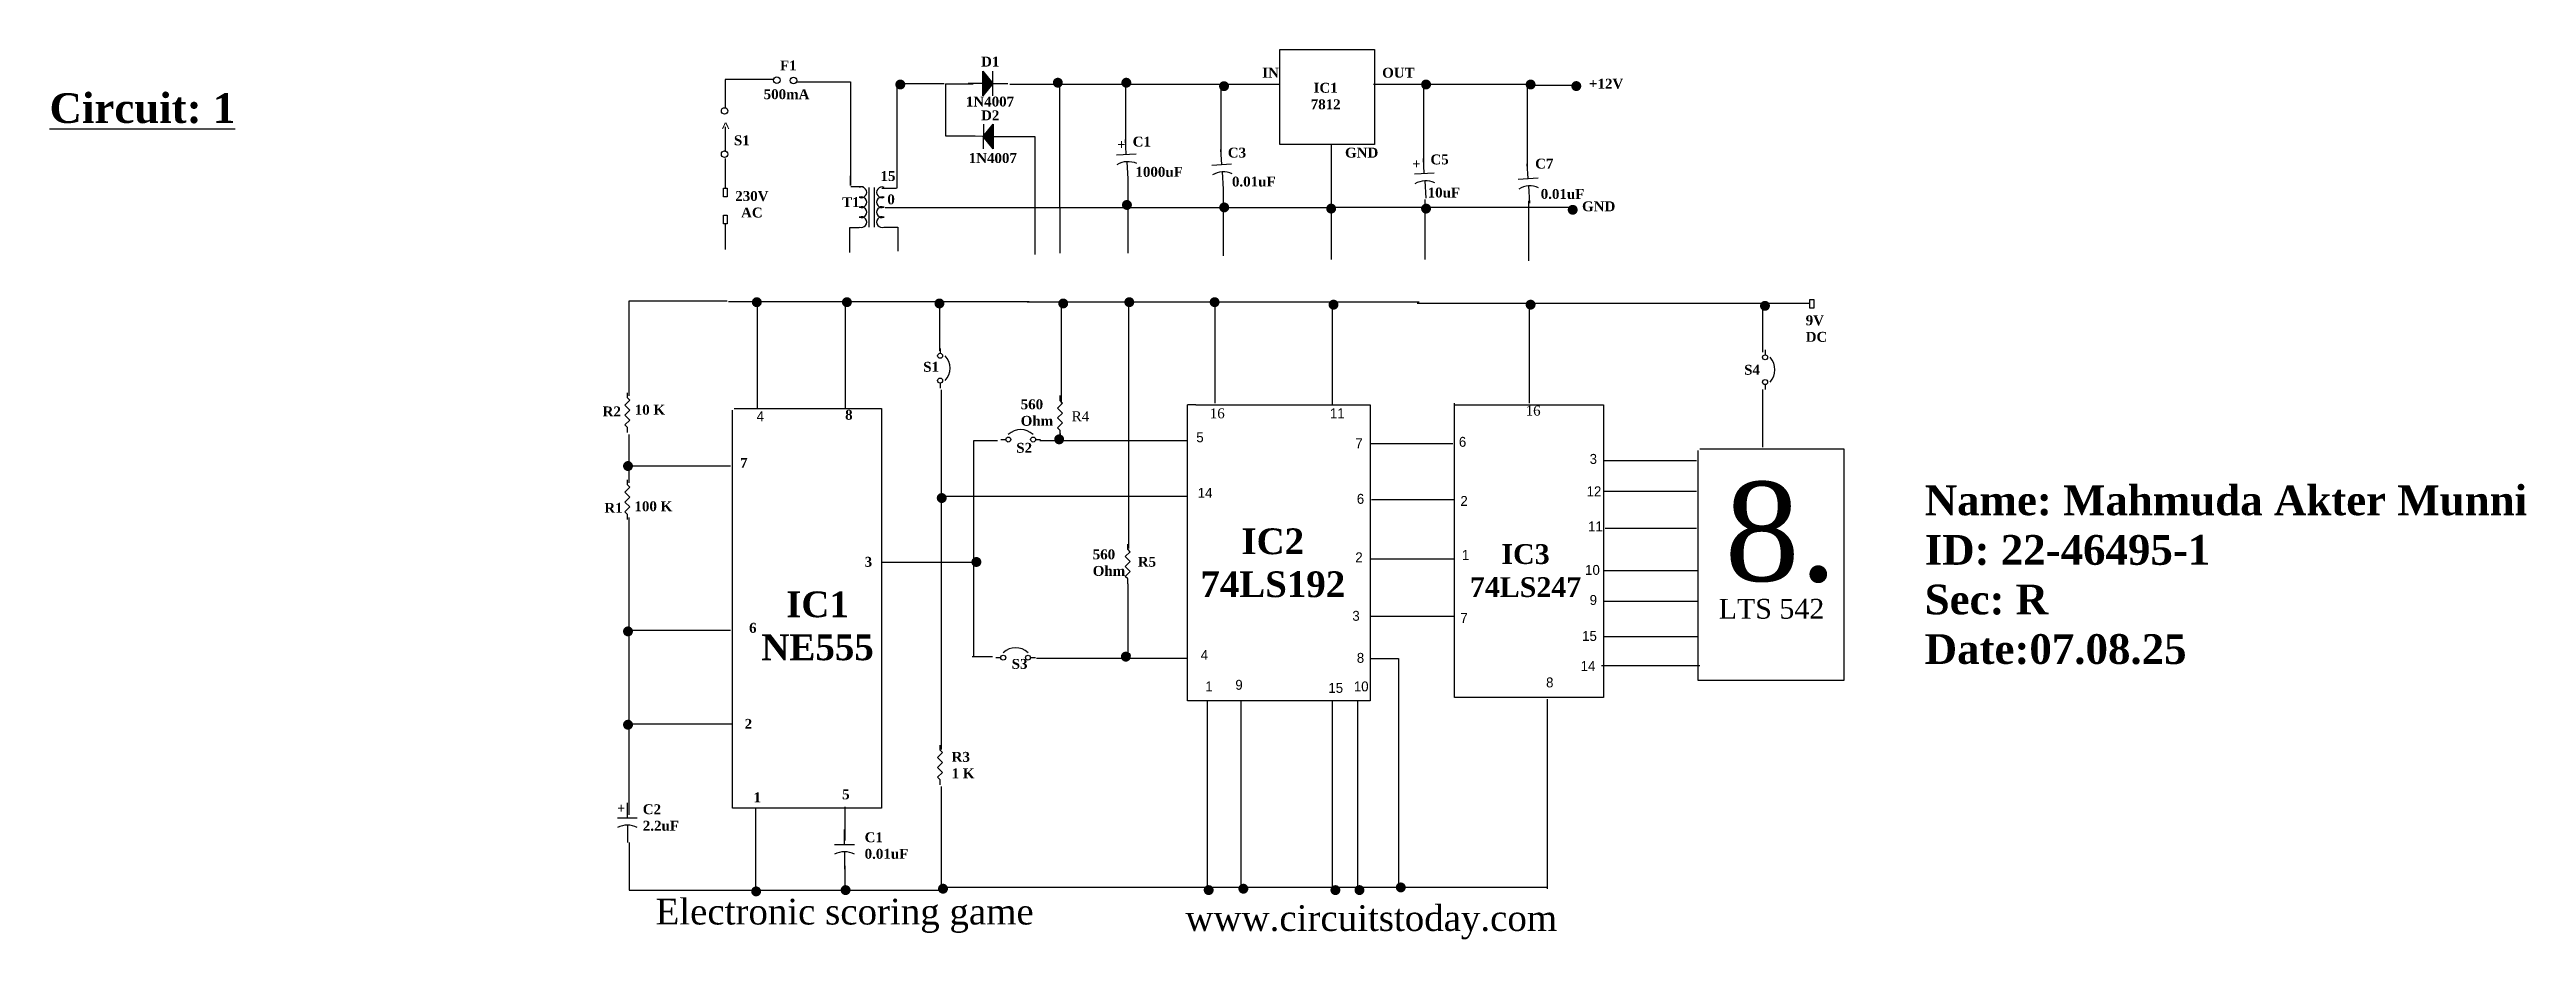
# Model space of a CAD drawing. Header units: inches. Extents: x -28.3 to 28.1, y 29.7 to 82.7.
# Drawn here: x -28.29 to -3.29, y 31.81 to 40.79 of the extents above; entities that cross this region are included whole.
import ezdxf

# ---------------------------------------------------------------- set-up
doc = ezdxf.new("R2010")
doc.units = ezdxf.units.IN
doc.header["$MEASUREMENT"] = 0

msp = doc.modelspace()

# ---------------------------------------------------------------- texts
at = {"color": 0}
for s, insert, char_height, attachment_point in [('{\\fTimes New Roman|b1|i0|c0|p18;F1}', (-20.916, 40.678), 0.1, 1), ('{\\fTimes New Roman|b1|i0|c0|p18;D1}', (-18.887, 40.717), 0.1, 1), ('{\\fTimes New Roman|b1|i0|c0|p18;IN}', (-16.049, 40.605), 0.1, 1), ('{\\fTimes New Roman|b1|i0|c0|p18;OUT}', (-14.839, 40.605), 0.1, 1), ('{\\fTimes New Roman|b1|i0|c0|p18;+12V}', (-12.752, 40.494), 0.1, 1), ('{\\fTimes New Roman|b1|i0|c0|p18;500mA}', (-21.081, 40.388), 0.1, 1), ('{\\fTimes New Roman|b1|i0|c0|p18;1N4007}', (-19.04, 40.314), 0.1, 1), ('{\\fTimes New Roman|b1|i0|c0|p18;IC1\\P7812}', (-15.409, 40.453), 0.1, 2), ('{\\fTimes New Roman|b1|i0|c0|p18;D2}', (-18.887, 40.175), 0.1, 1), ('+', (-17.51, 39.883), 0.1, 1), ('{\\fTimes New Roman|b1|i0|c0|p18;C1}', (-17.357, 39.91), 0.1, 1), ('{\\fTimes New Roman|b1|i0|c0|p18;C3}', (-16.397, 39.799), 0.1, 1), ('{\\fTimes New Roman|b1|i0|c0|p18;GND}', (-15.214, 39.799), 0.1, 1), ('{\\fTimes New Roman|b1|i0|c0|p18;15}', (-19.902, 39.563), 0.1, 1), ('{\\fTimes New Roman|b1|i0|c0|p18;1N4007}', (-19.012, 39.744), 0.1, 1), ('{\\fTimes New Roman|b1|i0|c0|p18;1000uF}', (-17.329, 39.605), 0.1, 1), ('{\\fTimes New Roman|b1|i0|c0|p18;0.01uF}', (-16.355, 39.507), 0.1, 1), ('+', (-14.533, 39.688), 0.1, 1), ('{\\fTimes New Roman|b1|i0|c0|p18;C5}', (-14.352, 39.73), 0.1, 1), ('{\\fTimes New Roman|b1|i0|c0|p18;C7}', (-13.295, 39.688), 0.1, 1), ('{\\fTimes New Roman|b1|i0|c0|p18;230V\\PAC}', (-21.2, 39.361), 0.1, 2), ('{\\fTimes New Roman|b1|i0|c0|p18;T1}', (-20.289, 39.299), 0.1, 1), ('{\\fTimes New Roman|b1|i0|c0|p18;0}', (-19.833, 39.327), 0.1, 1), ('{\\fTimes New Roman|b1|i0|c0|p18;0.01uF}', (-13.239, 39.382), 0.1, 1), ('{\\fTimes New Roman|b1|i0|c0|p18;GND}', (-12.822, 39.257), 0.1, 1), ('{\\fTimes New Roman|b1|i0|c0|p18;9V\\PDC}', (-10.565, 38.107), 0.1, 1), ('{\\fTimes New Roman|b1|i0|c0|p18;S1}', (-19.471, 37.638), 0.1, 1), ('{\\fTimes New Roman|b1|i0|c0|p18;S4}', (-11.186, 37.608), 0.1, 1), ('{\\fTimes New Roman|b1|i0|c0|p18;R2}', (-22.706, 37.188), 0.1, 1), ('{\\fTimes New Roman|b1|i0|c0|p18;10 K}', (-22.382, 37.205), 0.1, 1), ('{\\fTimes New Roman|b1|i0|c0|p18;8}', (-20.259, 37.154), 0.1, 1), ('{\\fTimes New Roman|b0|i0|c0|p18;R4}', (-17.972, 37.139), 0.1, 1), ('{\\fTimes New Roman|b0|i0|c0|p18;16}', (-16.579, 37.169), 0.1, 1), ('11', (-15.367, 37.169), 0.1, 1), ('{\\fTimes New Roman|b0|i0|c0|p18;16}', (-13.391, 37.196), 0.1, 1), ('{\\fTimes New Roman|b1|i0|c0|p18;S2}', (-18.532, 36.821), 0.1, 1), ('5', (-16.715, 36.927), 0.1, 1), ('6', (-14.065, 36.881), 0.1, 1), ('{\\fTimes New Roman|b1|i0|c0|p18;7}', (-21.319, 36.669), 0.1, 1), ('3', (-12.745, 36.709), 0.1, 1), ('14', (-16.7, 36.367), 0.1, 1), ('6', (-15.095, 36.306), 0.1, 1), ('12', (-12.776, 36.382), 0.1, 1), ('{\\fTimes New Roman|b0|i0|c0|p18;8.}', (-11.382, 36.427), 1, 1), ('{\\fTimes New Roman|b1|i0|c0|p18;R1}', (-22.689, 36.215), 0.1, 1), ('{\\fTimes New Roman|b1|i0|c0|p18;100 K}', (-22.385, 36.231), 0.1, 1), ('11', (-12.761, 36.028), 0.1, 1), ('{\\fTimes New Roman|b1|i0|c0|p18;R5}', (-17.306, 35.671), 0.1, 1), ('1', (-14.035, 35.74), 0.1, 1), ('{\\fTimes New Roman|b1|i0|c0|p18;IC1\\PNE555}', (-20.537, 35.322), 0.26, 2), ('9', (-12.745, 35.286), 0.1, 1), ('{\\fTimes New Roman|b0|i0|c0|p18;LTS 542}', (-11.443, 35.247), 0.2, 1), ('{\\fTimes New Roman|b1|i0|c0|p18;6}', (-21.228, 35.005), 0.1, 1), ('3', (-15.14, 35.126), 0.1, 1), ('15', (-12.821, 34.923), 0.1, 1), ('4', (-16.67, 34.732), 0.1, 1), ('8', (-15.095, 34.702), 0.1, 1), ('14', (-12.836, 34.62), 0.1, 1), ('1', (-16.624, 34.414), 0.1, 1), ('9', (-16.321, 34.43), 0.1, 1), ('15', (-15.382, 34.399), 0.1, 1), ('8', (-13.185, 34.454), 0.1, 1), ('{\\fTimes New Roman|b1|i0|c0|p18;2}', (-21.273, 34.036), 0.1, 1), ('{\\fTimes New Roman|b1|i0|c0|p18;R3\\P1 K}', (-19.184, 33.703), 0.1, 1), ('{\\fTimes New Roman|b1|i0|c0|p18;1}', (-21.183, 33.295), 0.1, 1), ('+', (-22.558, 33.188), 0.1, 1), ('{\\fTimes New Roman|b1|i0|c0|p18;C2\\P2.2uF}', (-22.301, 33.175), 0.1, 1), ('{\\fTimes New Roman|b0|i0|c0|p18;\\C5;Electronic scoring game}', (-22.172, 32.222), 0.26, 1), ('{\\fTimes New Roman|b0|i0|c0|p18;\\C5;www.circuitstoday.com}', (-16.825, 32.157), 0.26, 1)]:
    msp.add_mtext(s, dxfattribs=dict(at, insert=insert, char_height=char_height, attachment_point=attachment_point))
at = {"insert": (-28.288, 40.348), "char_height": 0.3, "width": 3.30298, "attachment_point": 1}
msp.add_mtext('{\\fTimes New Roman|b1|i0|c0|p18;\\LCircuit: 1}', dxfattribs=at)
at = {"color": 0, "insert": (-21.517, 39.981), "char_height": 0.1, "attachment_point": 1, "rotation": 90}
msp.add_mtext('>', dxfattribs=at)
at = {"color": 0}
for s, insert, char_height, width, attachment_point in [('{\\fTimes New Roman|b1|i0|c0|p18;S1}', (-21.381, 39.923), 0.1, 0.00969, 1), ('{\\fTimes New Roman|b1|i0|c0|p18;10uF}', (-14.38, 39.396), 0.1, 0.19475, 1), ('{\\fTimes New Roman|b1|i0|c0|p18;560\\POhm}', (-18.487, 37.26), 0.1, 0.03029, 1), ('4', (-21.152, 37.139), 0.1, 0.03029, 1), ('7', (-15.11, 36.866), 0.1, 0.01514, 1), ('2', (-14.05, 36.285), 0.1, 0.01514, 1), ('{\\fTimes New Roman|b1|i0|c0|p18;560\\POhm}', (-17.76, 35.746), 0.1, 0.01514, 1), ('{\\fTimes New Roman|b1|i0|c0|p18;IC2\\P74LS192}', (-15.943, 35.958), 0.26, 0.03029, 2), ('{\\fTimes New Roman|b1|i0|c0|p18;IC3\\P74LS247}', (-13.392, 35.799), 0.2, 0.03029, 2), ('{\\fTimes New Roman|b1|i0|c0|p18;3}', (-20.062, 35.671), 0.1, 0.33317, 1), ('2', (-15.11, 35.716), 0.1, 0.01514, 1), ('10', (-12.791, 35.589), 0.1, 0.01514, 1), ('7', (-14.05, 35.105), 0.1, 0.01514, 1), ('{\\fTimes New Roman|b1|i0|c0|p18;S3}', (-18.578, 34.641), 0.1, 0.34831, 1), ('10', (-15.125, 34.414), 0.1, 0.01514, 1), ('{\\fTimes New Roman|b1|i0|c0|p18;5}', (-20.289, 33.325), 0.1, 0.04543, 1), ('{\\fTimes New Roman|b1|i0|c0|p18;C1\\P0.01uF}', (-20.062, 32.892), 0.1, 0.01349, 1)]:
    msp.add_mtext(s, dxfattribs=dict(at, insert=insert, char_height=char_height, width=width, attachment_point=attachment_point))
at = {"insert": (-9.364, 36.391), "char_height": 0.3, "attachment_point": 1}
msp.add_mtext('{\\fTimes New Roman|b1|i0|c0|p18;Name: Mahmuda Akter Munni\\PID: 22-46495-1\\PSec: R\\PDate:07.08.25}', dxfattribs=at)

# ---------------------------------------------------------------- blocks, each defined once
blk = doc.blocks.new('Resistor')
at = {"color": 7}
blk.add_lwpolyline([(0, 0), (0.05, 0), (0.075, 0.025), (0.125, -0.025), (0.175, 0.025), (0.225, -0.025), (0.275, 0.025), (0.325, -0.025), (0.35, 0), (0.4, 0)], dxfattribs=at)
blk = doc.blocks.new('Capacitor')
at = {"color": 7}
for p, q in [((0.15, 0), (0, 0)), ((0.15, -0.1), (0.15, 0.1)), ((0.225, 0), (0.4, 0))]:
    blk.add_line(p, q, dxfattribs=at)
blk.add_arc((0.4375, 0), 0.2125, 151.9275, 208.0725, dxfattribs=at)
blk = doc.blocks.new('Circuit Breaker')
at = {"color": 7}
for p, q in [((0, 0), (0.049999, 0)), ((0.349999, 0), (0.399999, 0))]:
    blk.add_line(p, q, dxfattribs=at)
for centre in [(0.074999, 0), (0.324999, 0)]:
    blk.add_circle(centre, 0.025, dxfattribs=at)
blk.add_arc((0.199999, -0.081249), 0.18125, 46.39717, 133.6028, dxfattribs=at)
blk = doc.blocks.new('Diode')
at = {"color": 7}
for p, q in [((0.15, 0), (0, 0)), ((0.15, 0.125), (0.25, 0)), ((0.15, -0.125), (0.15, 0.125)), ((0.25, 0), (0.15, -0.125)), ((0.25, -0.125), (0.25, 0.125)), ((0.25, 0), (0.4, 0))]:
    blk.add_line(p, q, dxfattribs=at)
blk.add_solid([(0.15, -0.125), (0.25, 0), (0.15, 0.125)], dxfattribs=at)
blk = doc.blocks.new('Transformer')
at = {"color": 7}
for p, q in [((0.1, 0), (0.1, 0.4)), ((0.15, 0.4), (0.15, 0))]:
    blk.add_line(p, q, dxfattribs=at)
for centre, start, end in [((0.021, 0.35), 247.3801, 112.6199), ((0.021, 0.25), 247.3801, 112.6199), ((0.229, 0.35), 67.3801, 292.6199), ((0.229, 0.25), 67.3801, 292.6199), ((0.021, 0.15), 247.3801, 112.6199), ((0.021, 0.05), 247.3801, 112.6199), ((0.229, 0.15), 67.3801, 292.6199), ((0.229, 0.05), 67.3801, 292.6199)]:
    blk.add_arc(centre, 0.0542, start, end, dxfattribs=at)

# ---------------------------------------------------------------- linework, layer by layer
at = {"color": 0}
for p, q in [((-15.872, 40.441), (-15.872, 40.788)), ((-15.872, 40.788), (-14.915, 40.788)), ((-14.915, 40.788), (-14.915, 39.832)), ((-20.974, 40.485), (-21.469, 40.485)), ((-21.469, 40.485), (-21.469, 40.204)), ((-20.748, 40.462), (-20.205, 40.462)), ((-20.205, 40.462), (-20.205, 39.416)), ((-19.735, 39.391), (-19.735, 40.447)), ((-19.735, 40.447), (-19.261, 40.447)), ((-19.247, 40.442), (-19.247, 39.918)), ((-19.247, 40.442), (-18.968, 40.442)), ((-18.595, 40.44), (-18.104, 40.44)), ((-18.091, 39.196), (-18.091, 40.441)), ((-18.091, 40.441), (-17.428, 40.441)), ((-17.428, 40.441), (-17.428, 39.845)), ((-17.428, 40.441), (-16.468, 40.441)), ((-16.468, 40.441), (-16.468, 39.716)), ((-16.468, 40.441), (-15.872, 40.441)), ((-15.872, 39.832), (-15.872, 40.441)), ((-14.928, 40.441), (-14.423, 40.441)), ((-14.423, 40.441), (-14.423, 39.626)), ((-14.423, 40.441), (-13.375, 40.441)), ((-13.383, 40.43), (-12.871, 40.43)), ((-13.375, 40.441), (-13.375, 39.574)), ((-21.469, 40.01), (-21.469, 39.758)), ((-19.247, 39.918), (-18.947, 39.918)), ((-18.615, 39.91), (-18.343, 39.91)), ((-18.343, 39.91), (-18.343, 38.72)), ((-14.915, 39.832), (-15.872, 39.832)), ((-15.355, 39.832), (-15.355, 38.669)), ((-21.469, 39.691), (-21.469, 39.39)), ((-20.205, 39.416), (-20.205, 39.513)), ((-20.202, 39.408), (-20.072, 39.408)), ((-19.888, 39.391), (-19.742, 39.391)), ((-17.407, 39.482), (-17.407, 38.734)), ((-16.444, 39.38), (-16.444, 38.708)), ((-14.41, 39.277), (-14.41, 38.669)), ((-13.362, 39.264), (-13.362, 38.656)), ((-21.469, 39.022), (-21.469, 38.771)), ((-19.867, 38.998), (-19.728, 38.998)), ((-19.854, 39.196), (-18.104, 39.196)), ((-19.728, 38.998), (-19.728, 38.753)), ((-18.104, 39.196), (-17.407, 39.196)), ((-18.091, 39.196), (-18.091, 38.733)), ((-17.407, 39.196), (-16.444, 39.196)), ((-16.444, 39.196), (-15.355, 39.196)), ((-15.358, 39.199), (-12.875, 39.199)), ((-20.116, 38.99), (-20.214, 38.99)), ((-20.214, 38.99), (-20.214, 38.741)), ((-16.444, 38.708), (-16.444, 38.708)), ((-16.444, 38.708), (-16.444, 38.708)), ((-21.448, 38.251), (-22.442, 38.251)), ((-22.442, 38.251), (-22.442, 37.296)), ((-21.436, 38.248), (-18.403, 38.248)), ((-21.146, 38.248), (-21.146, 37.168)), ((-20.258, 38.248), (-20.258, 37.168)), ((-19.307, 38.242), (-19.307, 37.748)), ((-18.421, 38.242), (-14.465, 38.242)), ((-18.08, 38.242), (-18.08, 37.22)), ((-17.398, 38.242), (-17.398, 35.756)), ((-16.528, 38.242), (-16.528, 37.22)), ((-15.343, 38.244), (-15.343, 37.204)), ((-14.485, 38.23), (-10.999, 38.23)), ((-13.357, 38.23), (-13.357, 37.222)), ((-11, 38.23), (-11, 37.735)), ((-11, 38.23), (-10.522, 38.23)), ((-19.29, 37.356), (-19.29, 33.729)), ((-11, 37.359), (-11, 36.778)), ((-21.397, 35.123), (-21.397, 37.149)), ((-21.378, 37.168), (-19.891, 37.168)), ((-19.891, 37.168), (-19.891, 35.123)), ((-16.803, 34.22), (-16.803, 37.204)), ((-16.718, 37.204), (-16.803, 37.204)), ((-16.718, 37.204), (-14.961, 37.204)), ((-14.961, 37.204), (-14.961, 34.22)), ((-14.109, 34.251), (-14.109, 37.222)), ((-14.109, 37.205), (-14.006, 37.205)), ((-14.058, 37.205), (-12.605, 37.205)), ((-12.605, 37.205), (-12.605, 34.251)), ((-22.442, 36.906), (-22.442, 36.419)), ((-18.96, 36.846), (-18.721, 36.846)), ((-18.96, 36.13), (-18.96, 36.846)), ((-18.96, 34.663), (-18.96, 36.812)), ((-18.294, 36.846), (-18.055, 36.846)), ((-18.089, 36.915), (-18.089, 36.846)), ((-18.055, 36.846), (-16.809, 36.846)), ((-14.963, 36.813), (-14.126, 36.813)), ((-11.633, 36.761), (-10.18, 36.761)), ((-10.18, 36.761), (-10.18, 34.422)), ((-22.44, 36.589), (-21.416, 36.589)), ((-12.607, 36.642), (-11.667, 36.642)), ((-11.65, 34.422), (-11.65, 36.744)), ((-19.284, 36.283), (-16.809, 36.283)), ((-14.946, 36.249), (-14.109, 36.249)), ((-12.607, 36.334), (-11.667, 36.334)), ((-22.442, 36.069), (-22.442, 33.068)), ((-12.59, 35.959), (-11.667, 35.959)), ((-19.882, 35.618), (-18.96, 35.618)), ((-14.963, 35.651), (-14.109, 35.651)), ((-12.607, 35.532), (-11.65, 35.532)), ((-17.407, 35.397), (-17.407, 34.647)), ((-21.397, 33.136), (-21.397, 35.143)), ((-19.891, 35.143), (-19.891, 33.136)), ((-14.963, 35.071), (-14.109, 35.071)), ((-12.607, 35.224), (-11.65, 35.224)), ((-22.44, 34.93), (-21.416, 34.93)), ((-12.607, 34.866), (-11.65, 34.866)), ((-18.772, 34.663), (-18.977, 34.663)), ((-16.81, 34.647), (-18.328, 34.647)), ((-14.963, 34.644), (-14.673, 34.644)), ((-14.673, 34.644), (-14.673, 32.338)), ((-12.624, 34.575), (-11.633, 34.575)), ((-12.605, 34.251), (-14.109, 34.251)), ((-10.18, 34.422), (-11.65, 34.422)), ((-14.961, 34.22), (-16.803, 34.22)), ((-16.605, 34.22), (-16.605, 32.328)), ((-16.264, 34.22), (-16.264, 32.328)), ((-15.343, 34.22), (-15.343, 32.328)), ((-15.087, 34.22), (-15.087, 32.311)), ((-13.169, 32.321), (-13.169, 34.234)), ((-22.44, 33.985), (-21.397, 33.985)), ((-19.29, 33.355), (-19.29, 32.333)), ((-19.891, 33.136), (-21.397, 33.136)), ((-21.165, 33.136), (-21.165, 32.307)), ((-20.262, 33.15), (-20.262, 32.81)), ((-22.44, 32.789), (-22.44, 32.307)), ((-20.262, 32.554), (-20.262, 32.299)), ((-22.44, 32.307), (-19.252, 32.307))]:
    msp.add_line(p, q, dxfattribs=at)
msp.add_line((-19.29, 32.338), (-13.169, 32.338))
at = {"color": 0, "const_width": 0.05}
for points in [[(-18.137, 40.454, 1), (-18.087, 40.454, 1)], [(-17.446, 40.454, 1), (-17.396, 40.454, 1)], [(-19.727, 40.436, 1), (-19.677, 40.436, 1)], [(-16.46, 40.419, 1), (-16.41, 40.419, 1)], [(-14.421, 40.436, 1), (-14.371, 40.436, 1)], [(-13.366, 40.436, 1), (-13.316, 40.436, 1)], [(-12.905, 40.42, 1), (-12.855, 40.42, 1)], [(-17.44, 39.221, 1), (-17.39, 39.221, 1)], [(-16.458, 39.196, 1), (-16.408, 39.196, 1)], [(-15.379, 39.184, 1), (-15.329, 39.184, 1)], [(-14.421, 39.184, 1), (-14.371, 39.184, 1)], [(-12.941, 39.172, 1), (-12.891, 39.172, 1)], [(-21.175, 38.24, 1), (-21.125, 38.24, 1)], [(-20.266, 38.24, 1), (-20.216, 38.24, 1)], [(-19.332, 38.227, 1), (-19.282, 38.227, 1)], [(-18.083, 38.227, 1), (-18.033, 38.227, 1)], [(-17.416, 38.24, 1), (-17.366, 38.24, 1)], [(-16.555, 38.24, 1), (-16.505, 38.24, 1)], [(-15.355, 38.215, 1), (-15.305, 38.215, 1)], [(-13.366, 38.215, 1), (-13.316, 38.215, 1)], [(-11.001, 38.203, 1), (-10.951, 38.203, 1)], [(-18.124, 36.856, 1), (-18.074, 36.856, 1)], [(-22.475, 36.587, 1), (-22.425, 36.587, 1)], [(-19.309, 36.264, 1), (-19.259, 36.264, 1)], [(-18.959, 35.619, 1), (-18.909, 35.619, 1)], [(-22.475, 34.919, 1), (-22.425, 34.919, 1)], [(-17.451, 34.664, 1), (-17.401, 34.664, 1)], [(-22.475, 33.977, 1), (-22.425, 33.977, 1)], [(-21.182, 32.296, 1), (-21.132, 32.296, 1)], [(-20.279, 32.309, 1), (-20.229, 32.309, 1)], [(-19.296, 32.323, 1), (-19.246, 32.323, 1)], [(-16.615, 32.309, 1), (-16.565, 32.309, 1)], [(-16.265, 32.323, 1), (-16.215, 32.323, 1)], [(-15.336, 32.309, 1), (-15.286, 32.309, 1)], [(-15.093, 32.309, 1), (-15.043, 32.309, 1)], [(-14.676, 32.336, 1), (-14.626, 32.336, 1)]]:
    msp.add_lwpolyline(points, format="xyb", close=True, dxfattribs=at)
at = {"color": 0}
for points in [[(-21.488, 39.39), (-21.449, 39.39), (-21.449, 39.303), (-21.488, 39.303)], [(-21.488, 39.119), (-21.449, 39.119), (-21.449, 39.032), (-21.488, 39.032)], [(-10.522, 38.266), (-10.483, 38.266), (-10.483, 38.179), (-10.522, 38.179)]]:
    msp.add_lwpolyline(points, close=True, dxfattribs=at)
for centre, radius in [((-20.949, 40.479), 0.0329), ((-20.78, 40.477), 0.0329), ((-21.475, 40.169), 0.0329), ((-21.475, 39.733), 0.0329), ((-17.411, 34.674), 0.029)]:
    msp.add_circle(centre, radius, dxfattribs=at)

# ---------------------------------------------------------------- block references
for name, p in [('Diode', (-19.018, 40.446)), ('Transformer', (-20.116, 38.998)), ('Circuit Breaker', (-18.687, 36.854)), ('Circuit Breaker', (-18.738, 34.654))]:
    msp.add_blockref(name, p, dxfattribs=at)
for name, p, rotation in [('Diode', (-18.615, 39.91), 179.5024283670161), ('Capacitor', (-17.43, 39.882), 273.3493958403574), ('Capacitor', (-16.467, 39.779), 273.3493958403574), ('Capacitor', (-14.423, 39.689), 273.3493958403574), ('Capacitor', (-13.375, 39.637), 273.3493958403574), ('Circuit Breaker', (-19.3, 37.774), 270), ('Circuit Breaker', (-10.975, 37.759), 270), ('Resistor', (-22.456, 36.926), 90), ('Resistor', (-18.089, 36.897), 90), ('Resistor', (-22.456, 36.049), 90), ('Resistor', (-17.407, 35.398), 90), ('Resistor', (-19.3, 33.372), 90), ('Capacitor', (-22.456, 33.189), 270), ('Capacitor', (-20.265, 32.92), 270)]:
    msp.add_blockref(name, p, dxfattribs=dict(at, rotation=rotation))

msp.set_redraw_order([(e.dxf.handle, doc.entitydb.next_handle()) for e in msp.query("TEXT MTEXT ATTDEF DIMENSION ARC_DIMENSION")])  # texts and dimensions are drawn at this point

doc.saveas('drawing.dxf')
